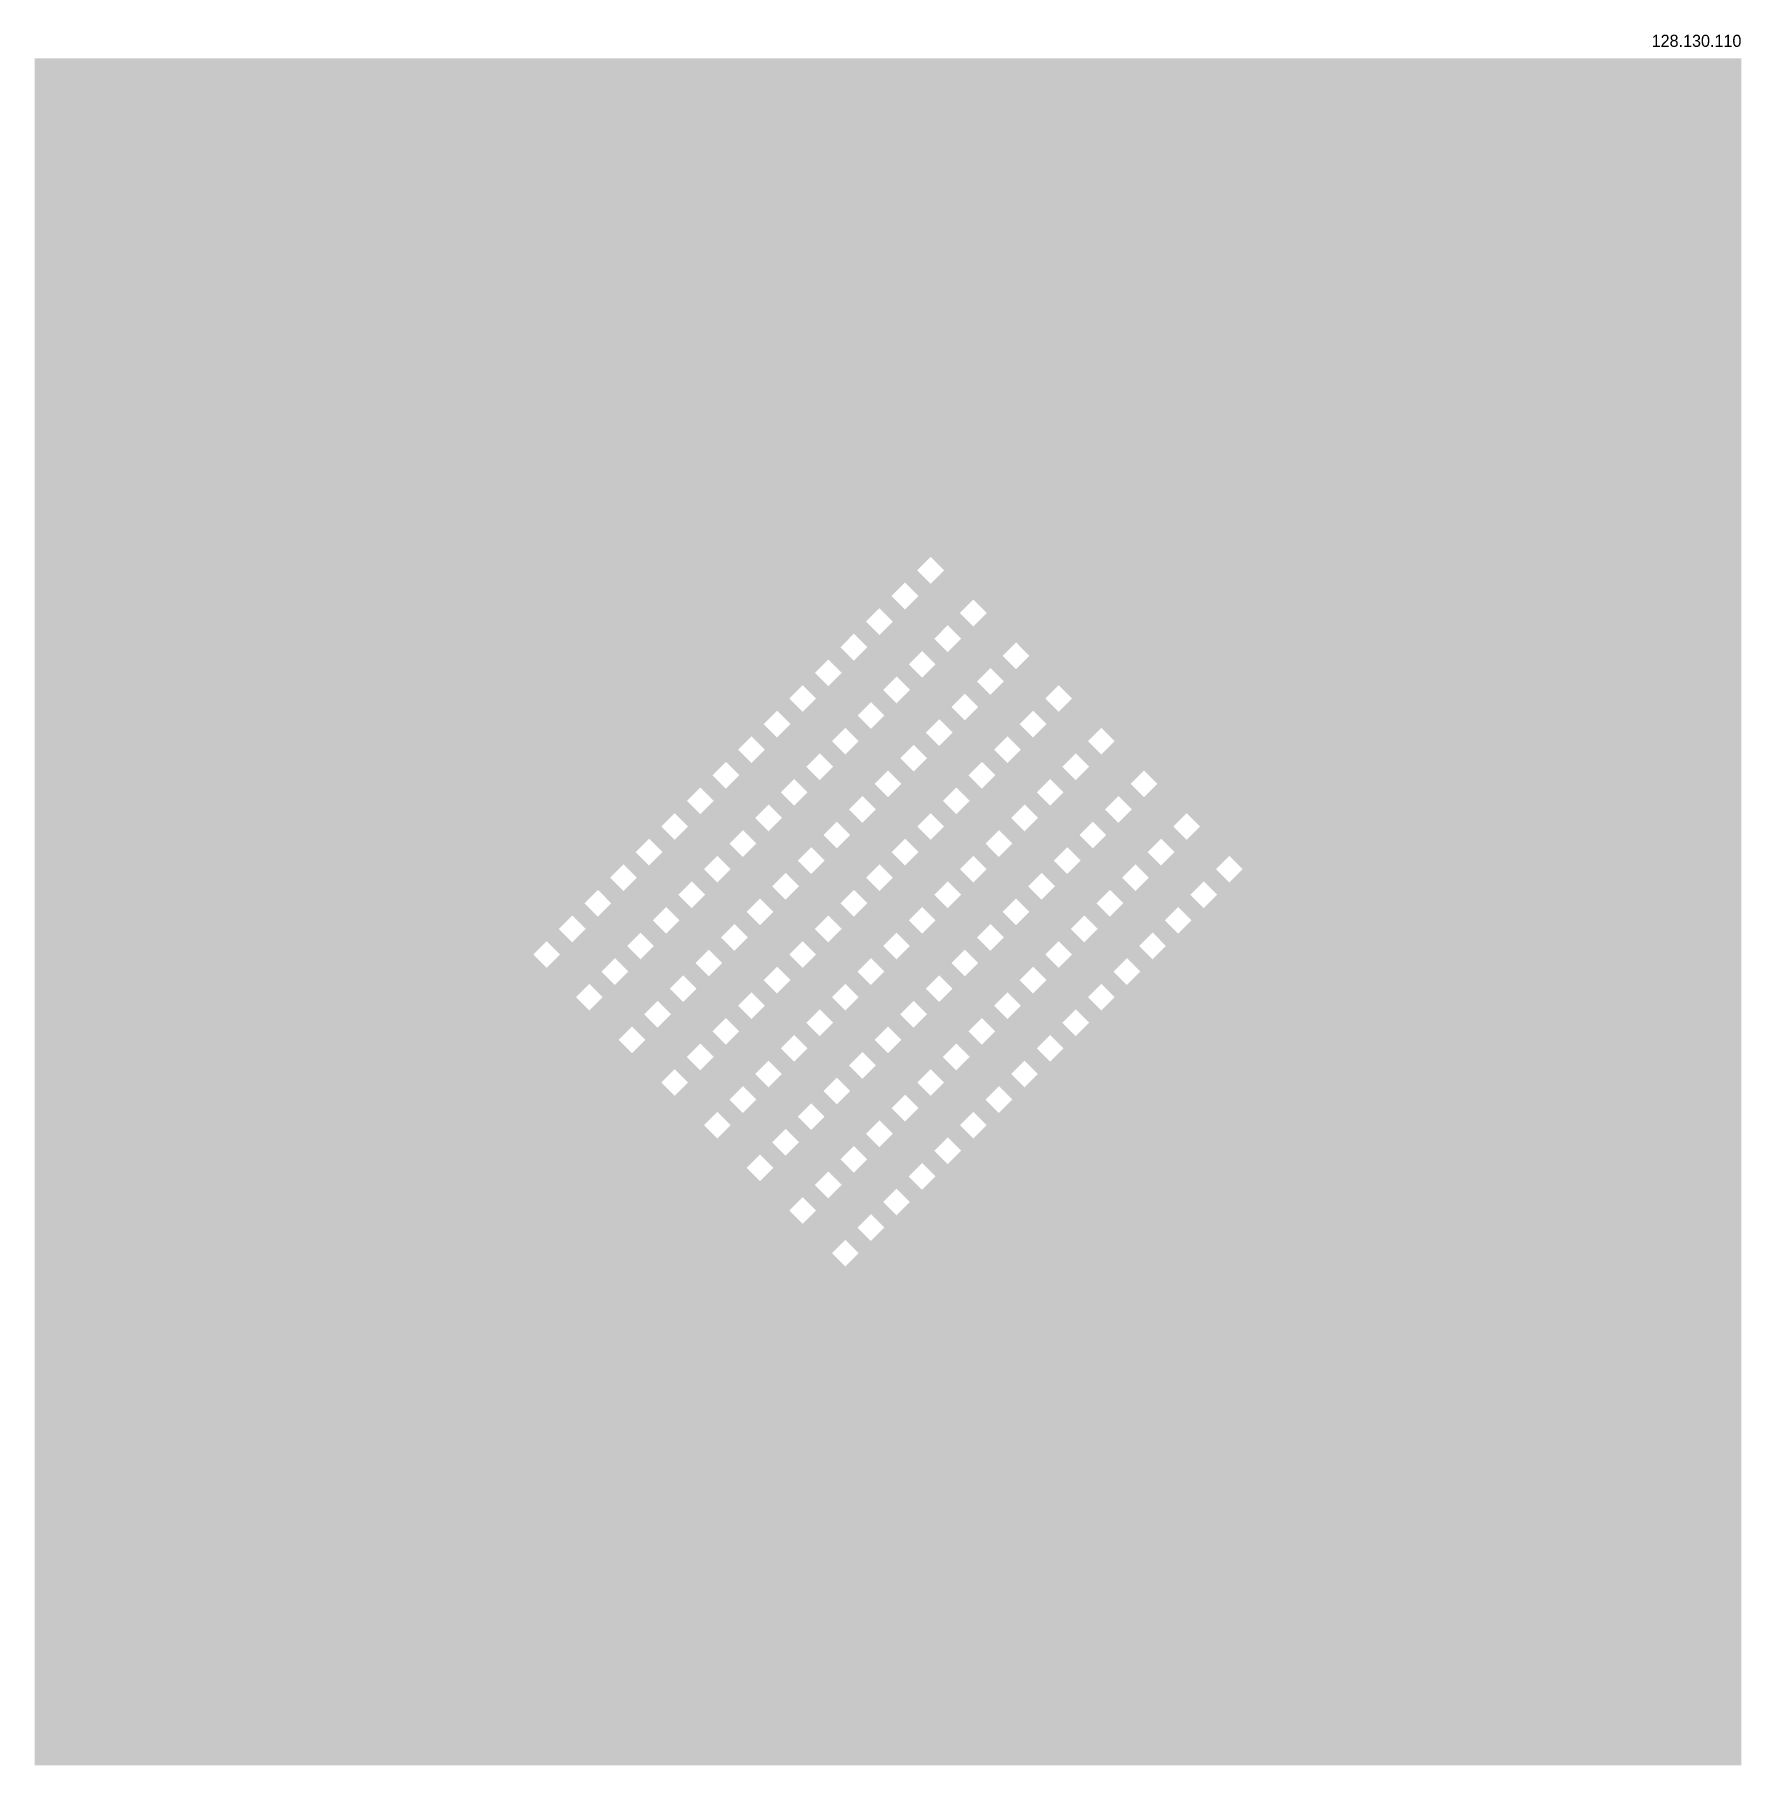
# Model space of a CAD drawing. Header units: inches. Extents: x -55000 to 163233, y -55008 to 54992.
# Drawn here: x 99328 to 109228, y -2370 to 7667 of the extents above; entities that cross this region are included whole.
import ezdxf

# ---------------------------------------------------------------- set-up
doc = ezdxf.new("R2010")
doc.units = ezdxf.units.IN
doc.header["$MEASUREMENT"] = 0
doc.linetypes.add('ACAD_ISO07W100', pattern=[3, 0, -3])
doc.layers.get('0').update_dxf_attribs({"color": 20, "linetype": 'ACAD_ISO07W100'})
doc.styles.get("Standard").update_dxf_attribs({"font": 'arial.ttf'})

msp = doc.modelspace()

# ---------------------------------------------------------------- texts
at = {"insert": (109227.81254, 7665.54515), "char_height": 70, "attachment_point": 3}
msp.add_mtext_dynamic_manual_height_columns('{\\fCastellar|b0|i0|c0|p18;128.130.110}', width=243.9962625, gutter_width=1, heights=[0], dxfattribs=at)

# ---------------------------------------------------------------- hatches: boundary and pattern name
at = {"transparency": 33554483}
h = msp.add_hatch(color=256, dxfattribs=at)
h.dxf.hatch_style = 1
h.paths.add_polyline_path([(102446.40544, 2402.86355), (102368.62369, 2480.64529), (102446.40544, 2558.42704), (102524.18718, 2480.64529)], flags=16)
h.paths.add_polyline_path([(102594.89786, 2551.35597), (102517.11612, 2629.13772), (102594.89786, 2706.91946), (102672.67961, 2629.13772)], flags=16)
h.paths.add_polyline_path([(102545.40039, 2006.88375), (102467.61864, 2084.6655), (102545.40039, 2162.44724), (102623.18213, 2084.6655)], flags=16)
h.paths.add_polyline_path([(102693.89281, 2155.37618), (102616.11106, 2233.15792), (102693.89281, 2310.93967), (102771.67456, 2233.15792)], flags=16)
h.paths.add_polyline_path([(102842.38523, 2303.8686), (102764.60349, 2381.65035), (102842.38523, 2459.43209), (102920.16698, 2381.65035)], flags=16)
h.paths.add_polyline_path([(102990.87766, 2452.36102), (102913.09591, 2530.14277), (102990.87766, 2607.92452), (103068.6594, 2530.14277)], flags=16)
h.paths.add_polyline_path([(102792.88776, 1759.39638), (102715.10601, 1837.17812), (102792.88776, 1914.95987), (102870.66951, 1837.17812)], flags=16)
h.paths.add_polyline_path([(102941.38018, 1907.8888), (102863.59844, 1985.67055), (102941.38018, 2063.45229), (103019.16193, 1985.67055)], flags=16)
h.paths.add_polyline_path([(103089.87261, 2056.38123), (103012.09086, 2134.16297), (103089.87261, 2211.94472), (103167.65435, 2134.16297)], flags=16)
h.paths.add_polyline_path([(103386.85746, 2353.36607), (103309.07571, 2431.14782), (103386.85746, 2508.92957), (103464.6392, 2431.14782)], flags=16)
h.paths.add_polyline_path([(103040.37513, 1511.909), (102962.59339, 1589.69075), (103040.37513, 1667.4725), (103118.15688, 1589.69075)], flags=16)
h.paths.add_polyline_path([(103188.86756, 1660.40143), (103111.08581, 1738.18317), (103188.86756, 1815.96492), (103266.6493, 1738.18317)], flags=16)
h.paths.add_polyline_path([(103337.35998, 1808.89385), (103259.57824, 1886.6756), (103337.35998, 1964.45734), (103415.14173, 1886.6756)], flags=16)
h.paths.add_polyline_path([(103485.85241, 1957.38628), (103408.07066, 2035.16802), (103485.85241, 2112.94977), (103563.63415, 2035.16802)], flags=16)
h.paths.add_polyline_path([(103634.34483, 2105.8787), (103556.56308, 2183.66045), (103634.34483, 2261.44219), (103712.12658, 2183.66045)], flags=16)
h.paths.add_polyline_path([(103782.83725, 2254.37112), (103705.05551, 2332.15287), (103782.83725, 2409.93462), (103860.619, 2332.15287)], flags=16)
h.paths.add_polyline_path([(103287.86251, 1264.42163), (103210.08076, 1342.20338), (103287.86251, 1419.98512), (103365.64425, 1342.20338)], flags=16)
h.paths.add_polyline_path([(103436.35493, 1412.91406), (103358.57318, 1490.6958), (103436.35493, 1568.47755), (103514.13668, 1490.6958)], flags=16)
h.paths.add_polyline_path([(103584.84735, 1561.40648), (103507.06561, 1639.18823), (103584.84735, 1716.96997), (103662.6291, 1639.18823)], flags=16)
h.paths.add_polyline_path([(103733.33978, 1709.8989), (103655.55803, 1787.68065), (103733.33978, 1865.4624), (103811.12152, 1787.68065)], flags=16)
h.paths.add_polyline_path([(103881.8322, 1858.39133), (103804.05046, 1936.17307), (103881.8322, 2013.95482), (103959.61395, 1936.17307)], flags=16)
h.paths.add_polyline_path([(104030.32463, 2006.88375), (103952.54288, 2084.6655), (104030.32463, 2162.44724), (104108.10637, 2084.6655)], flags=16)
h.paths.add_polyline_path([(103832.33473, 1313.91911), (103754.55298, 1391.70085), (103832.33473, 1469.4826), (103910.11647, 1391.70085)], flags=16)
h.paths.add_polyline_path([(103980.82715, 1462.41153), (103903.04541, 1540.19328), (103980.82715, 1617.97502), (104058.6089, 1540.19328)], flags=16)
h.paths.add_polyline_path([(104129.31958, 1610.90395), (104051.53783, 1688.6857), (104129.31958, 1766.46745), (104207.10132, 1688.6857)], flags=16)
h.paths.add_polyline_path([(103683.8423, 1165.42668), (103606.06056, 1243.20843), (103683.8423, 1320.99017), (103761.62405, 1243.20843)], flags=16)
h.paths.add_polyline_path([(103238.36503, 2204.87365), (103160.58329, 2282.6554), (103238.36503, 2360.43714), (103316.14678, 2282.6554)], flags=16)
h.paths.add_polyline_path([(103139.37008, 2600.85345), (103061.58834, 2678.63519), (103139.37008, 2756.41694), (103217.15183, 2678.63519)], flags=16)
h.paths.add_polyline_path([(102743.39029, 2699.8484), (102665.60854, 2777.63014), (102743.39029, 2855.41189), (102821.17203, 2777.63014)], flags=16)
h.paths.add_polyline_path([(102891.88271, 2848.34082), (102814.10096, 2926.12257), (102891.88271, 3003.90431), (102969.66446, 2926.12257)], flags=16)
h.paths.add_polyline_path([(103287.86251, 2749.34587), (103210.08076, 2827.12762), (103287.86251, 2904.90936), (103365.64425, 2827.12762)], flags=16)
h.paths.add_polyline_path([(103535.34988, 2501.8585), (103457.56813, 2579.64024), (103535.34988, 2657.42199), (103613.13163, 2579.64024)], flags=16)
h.paths.add_polyline_path([(102297.91301, 2254.37112), (102220.13127, 2332.15287), (102297.91301, 2409.93462), (102375.69476, 2332.15287)], flags=16)
h.paths.add_polyline_path([(103535.34988, 1016.93426), (103457.56813, 1094.716), (103535.34988, 1172.49775), (103613.13163, 1094.716)], flags=16)
h.paths.add_polyline_path([(104277.812, 1759.39638), (104200.03025, 1837.17812), (104277.812, 1914.95987), (104355.59375, 1837.17812)], flags=16)
h.paths.add_polyline_path([(103040.37513, 2996.83324), (102962.59339, 3074.61499), (103040.37513, 3152.39674), (103118.15688, 3074.61499)], flags=16)
h.paths.add_polyline_path([(103782.83725, 769.44688), (103705.05551, 847.22863), (103782.83725, 925.01038), (103860.619, 847.22863)], flags=16)
h.paths.add_polyline_path([(103931.32968, 917.93931), (103853.54793, 995.72105), (103931.32968, 1073.5028), (104009.11142, 995.72105)], flags=16)
h.paths.add_polyline_path([(104079.8221, 1066.43173), (104002.04036, 1144.21348), (104079.8221, 1221.99522), (104157.60385, 1144.21348)], flags=16)
h.paths.add_polyline_path([(104228.31453, 1214.92416), (104150.53278, 1292.7059), (104228.31453, 1370.48765), (104306.09627, 1292.7059)], flags=16)
h.paths.add_polyline_path([(104376.80695, 1363.41658), (104299.0252, 1441.19833), (104376.80695, 1518.98007), (104454.5887, 1441.19833)], flags=16)
h.paths.add_polyline_path([(104525.29937, 1511.909), (104447.51763, 1589.69075), (104525.29937, 1667.4725), (104603.08112, 1589.69075)], flags=16)
h.paths.add_polyline_path([(104030.32463, 521.95951), (103952.54288, 599.74126), (104030.32463, 677.523), (104108.10637, 599.74126)], flags=16)
h.paths.add_polyline_path([(104178.81705, 670.45193), (104101.03531, 748.23368), (104178.81705, 826.01543), (104256.5988, 748.23368)], flags=16)
h.paths.add_polyline_path([(104327.30948, 818.94436), (104249.52773, 896.7261), (104327.30948, 974.50785), (104405.09122, 896.7261)], flags=16)
h.paths.add_polyline_path([(104475.8019, 967.43678), (104398.02015, 1045.21853), (104475.8019, 1123.00027), (104553.58365, 1045.21853)], flags=16)
h.paths.add_polyline_path([(104624.29432, 1115.92921), (104546.51258, 1193.71095), (104624.29432, 1271.4927), (104702.07607, 1193.71095)], flags=16)
h.paths.add_polyline_path([(104772.78675, 1264.42163), (104695.005, 1342.20338), (104772.78675, 1419.98512), (104850.56849, 1342.20338)], flags=16)
h.paths.add_polyline_path([(103188.86756, 3145.32567), (103111.08581, 3223.10741), (103188.86756, 3300.88916), (103266.6493, 3223.10741)], flags=16)
h.paths.add_polyline_path([(103337.35998, 3293.81809), (103259.57824, 3371.59984), (103337.35998, 3449.38158), (103415.14173, 3371.59984)], flags=16)
h.paths.add_polyline_path([(103485.85241, 3442.31052), (103408.07066, 3520.09226), (103485.85241, 3597.87401), (103563.63415, 3520.09226)], flags=16)
h.paths.add_polyline_path([(103634.34483, 3590.80294), (103556.56308, 3668.58469), (103634.34483, 3746.36643), (103712.12658, 3668.58469)], flags=16)
h.paths.add_polyline_path([(103782.83725, 3739.29537), (103705.05551, 3817.07711), (103782.83725, 3894.85886), (103860.619, 3817.07711)], flags=16)
h.paths.add_polyline_path([(103931.32968, 3887.78779), (103853.54793, 3965.56954), (103931.32968, 4043.35128), (104009.11142, 3965.56954)], flags=16)
h.paths.add_polyline_path([(104079.8221, 4036.28021), (104002.04036, 4114.06196), (104079.8221, 4191.84371), (104157.60385, 4114.06196)], flags=16)
h.paths.add_polyline_path([(104228.31453, 4184.77264), (104150.53278, 4262.55438), (104228.31453, 4340.33613), (104306.09627, 4262.55438)], flags=16)
h.paths.add_polyline_path([(104376.80695, 4333.26506), (104299.0252, 4411.04681), (104376.80695, 4488.82855), (104454.5887, 4411.04681)], flags=16)
h.paths.add_polyline_path([(103436.35493, 2897.8383), (103358.57318, 2975.62004), (103436.35493, 3053.40179), (103514.13668, 2975.62004)], flags=16)
h.paths.add_polyline_path([(103584.84735, 3046.33072), (103507.06561, 3124.11247), (103584.84735, 3201.89421), (103662.6291, 3124.11247)], flags=16)
h.paths.add_polyline_path([(103733.33978, 3194.82314), (103655.55803, 3272.60489), (103733.33978, 3350.38664), (103811.12152, 3272.60489)], flags=16)
h.paths.add_polyline_path([(103881.8322, 3343.31557), (103804.05046, 3421.09731), (103881.8322, 3498.87906), (103959.61395, 3421.09731)], flags=16)
h.paths.add_polyline_path([(104030.32463, 3491.80799), (103952.54288, 3569.58974), (104030.32463, 3647.37148), (104108.10637, 3569.58974)], flags=16)
h.paths.add_polyline_path([(104178.81705, 3640.30042), (104101.03531, 3718.08216), (104178.81705, 3795.86391), (104256.5988, 3718.08216)], flags=16)
h.paths.add_polyline_path([(104327.30948, 3788.79284), (104249.52773, 3866.57459), (104327.30948, 3944.35633), (104405.09122, 3866.57459)], flags=16)
h.paths.add_polyline_path([(104475.8019, 3937.28526), (104398.02015, 4015.06701), (104475.8019, 4092.84876), (104553.58365, 4015.06701)], flags=16)
h.paths.add_polyline_path([(104624.29432, 4085.77769), (104546.51258, 4163.55943), (104624.29432, 4241.34118), (104702.07607, 4163.55943)], flags=16)
h.paths.add_polyline_path([(103683.8423, 2650.35092), (103606.06056, 2728.13267), (103683.8423, 2805.91441), (103761.62405, 2728.13267)], flags=16)
h.paths.add_polyline_path([(103832.33473, 2798.84335), (103754.55298, 2876.62509), (103832.33473, 2954.40684), (103910.11647, 2876.62509)], flags=16)
h.paths.add_polyline_path([(103980.82715, 2947.33577), (103903.04541, 3025.11752), (103980.82715, 3102.89926), (104058.6089, 3025.11752)], flags=16)
h.paths.add_polyline_path([(104129.31958, 3095.82819), (104051.53783, 3173.60994), (104129.31958, 3251.39169), (104207.10132, 3173.60994)], flags=16)
h.paths.add_polyline_path([(104277.812, 3244.32062), (104200.03025, 3322.10236), (104277.812, 3399.88411), (104355.59375, 3322.10236)], flags=16)
h.paths.add_polyline_path([(104426.30442, 3392.81304), (104348.52268, 3470.59479), (104426.30442, 3548.37653), (104504.08617, 3470.59479)], flags=16)
h.paths.add_polyline_path([(104574.79685, 3541.30547), (104497.0151, 3619.08721), (104574.79685, 3696.86896), (104652.57859, 3619.08721)], flags=16)
h.paths.add_polyline_path([(104723.28927, 3689.79789), (104645.50753, 3767.57964), (104723.28927, 3845.36138), (104801.07102, 3767.57964)], flags=16)
h.paths.add_polyline_path([(104871.7817, 3838.29031), (104793.99995, 3916.07206), (104871.7817, 3993.85381), (104949.56344, 3916.07206)], flags=16)
h.paths.add_polyline_path([(105020.27412, 3986.78274), (104942.49237, 4064.56448), (105020.27412, 4142.34623), (105098.05587, 4064.56448)], flags=16)
h.paths.add_polyline_path([(103931.32968, 2402.86355), (103853.54793, 2480.64529), (103931.32968, 2558.42704), (104009.11142, 2480.64529)], flags=16)
h.paths.add_polyline_path([(104079.8221, 2551.35597), (104002.04036, 2629.13772), (104079.8221, 2706.91946), (104157.60385, 2629.13772)], flags=16)
h.paths.add_polyline_path([(104228.31453, 2699.8484), (104150.53278, 2777.63014), (104228.31453, 2855.41189), (104306.09627, 2777.63014)], flags=16)
h.paths.add_polyline_path([(104376.80695, 2848.34082), (104299.0252, 2926.12257), (104376.80695, 3003.90431), (104454.5887, 2926.12257)], flags=16)
h.paths.add_polyline_path([(104525.29937, 2996.83324), (104447.51763, 3074.61499), (104525.29937, 3152.39674), (104603.08112, 3074.61499)], flags=16)
h.paths.add_polyline_path([(104673.7918, 3145.32567), (104596.01005, 3223.10741), (104673.7918, 3300.88916), (104751.57354, 3223.10741)], flags=16)
h.paths.add_polyline_path([(104822.28422, 3293.81809), (104744.50248, 3371.59984), (104822.28422, 3449.38158), (104900.06597, 3371.59984)], flags=16)
h.paths.add_polyline_path([(104970.77665, 3442.31052), (104892.9949, 3520.09226), (104970.77665, 3597.87401), (105048.55839, 3520.09226)], flags=16)
h.paths.add_polyline_path([(105119.26907, 3590.80294), (105041.48732, 3668.58469), (105119.26907, 3746.36643), (105197.05082, 3668.58469)], flags=16)
h.paths.add_polyline_path([(105267.76149, 3739.29537), (105189.97975, 3817.07711), (105267.76149, 3894.85886), (105345.54324, 3817.07711)], flags=16)
h.paths.add_polyline_path([(104178.81705, 2155.37618), (104101.03531, 2233.15792), (104178.81705, 2310.93967), (104256.5988, 2233.15792)], flags=16)
h.paths.add_polyline_path([(104327.30948, 2303.8686), (104249.52773, 2381.65035), (104327.30948, 2459.43209), (104405.09122, 2381.65035)], flags=16)
h.paths.add_polyline_path([(104475.8019, 2452.36102), (104398.02015, 2530.14277), (104475.8019, 2607.92452), (104553.58365, 2530.14277)], flags=16)
h.paths.add_polyline_path([(104624.29432, 2600.85345), (104546.51258, 2678.63519), (104624.29432, 2756.41694), (104702.07607, 2678.63519)], flags=16)
h.paths.add_polyline_path([(104772.78675, 2749.34587), (104695.005, 2827.12762), (104772.78675, 2904.90936), (104850.56849, 2827.12762)], flags=16)
h.paths.add_polyline_path([(104921.27917, 2897.8383), (104843.49743, 2975.62004), (104921.27917, 3053.40179), (104999.06092, 2975.62004)], flags=16)
h.paths.add_polyline_path([(105069.7716, 3046.33072), (104991.98985, 3124.11247), (105069.7716, 3201.89421), (105147.55334, 3124.11247)], flags=16)
h.paths.add_polyline_path([(105218.26402, 3194.82314), (105140.48227, 3272.60489), (105218.26402, 3350.38664), (105296.04577, 3272.60489)], flags=16)
h.paths.add_polyline_path([(105366.75644, 3343.31557), (105288.9747, 3421.09731), (105366.75644, 3498.87906), (105444.53819, 3421.09731)], flags=16)
h.paths.add_polyline_path([(105515.24887, 3491.80799), (105437.46712, 3569.58974), (105515.24887, 3647.37148), (105593.03061, 3569.58974)], flags=16)
h.paths.add_polyline_path([(104426.30442, 1907.8888), (104348.52268, 1985.67055), (104426.30442, 2063.45229), (104504.08617, 1985.67055)], flags=16)
h.paths.add_polyline_path([(104574.79685, 2056.38123), (104497.0151, 2134.16297), (104574.79685, 2211.94472), (104652.57859, 2134.16297)], flags=16)
h.paths.add_polyline_path([(104723.28927, 2204.87365), (104645.50753, 2282.6554), (104723.28927, 2360.43714), (104801.07102, 2282.6554)], flags=16)
h.paths.add_polyline_path([(104871.7817, 2353.36607), (104793.99995, 2431.14782), (104871.7817, 2508.92957), (104949.56344, 2431.14782)], flags=16)
h.paths.add_polyline_path([(105020.27412, 2501.8585), (104942.49237, 2579.64024), (105020.27412, 2657.42199), (105098.05587, 2579.64024)], flags=16)
h.paths.add_polyline_path([(105168.76654, 2650.35092), (105090.9848, 2728.13267), (105168.76654, 2805.91441), (105246.54829, 2728.13267)], flags=16)
h.paths.add_polyline_path([(105317.25897, 2798.84335), (105239.47722, 2876.62509), (105317.25897, 2954.40684), (105395.04071, 2876.62509)], flags=16)
h.paths.add_polyline_path([(105465.75139, 2947.33577), (105387.96965, 3025.11752), (105465.75139, 3102.89926), (105543.53314, 3025.11752)], flags=16)
h.paths.add_polyline_path([(105614.24382, 3095.82819), (105536.46207, 3173.60994), (105614.24382, 3251.39169), (105692.02556, 3173.60994)], flags=16)
h.paths.add_polyline_path([(105762.73624, 3244.32062), (105684.95449, 3322.10236), (105762.73624, 3399.88411), (105840.51799, 3322.10236)], flags=16)
h.paths.add_polyline_path([(104673.7918, 1660.40143), (104596.01005, 1738.18317), (104673.7918, 1815.96492), (104751.57354, 1738.18317)], flags=16)
h.paths.add_polyline_path([(104822.28422, 1808.89385), (104744.50248, 1886.6756), (104822.28422, 1964.45734), (104900.06597, 1886.6756)], flags=16)
h.paths.add_polyline_path([(104970.77665, 1957.38628), (104892.9949, 2035.16802), (104970.77665, 2112.94977), (105048.55839, 2035.16802)], flags=16)
h.paths.add_polyline_path([(105119.26907, 2105.8787), (105041.48732, 2183.66045), (105119.26907, 2261.44219), (105197.05082, 2183.66045)], flags=16)
h.paths.add_polyline_path([(105267.76149, 2254.37112), (105189.97975, 2332.15287), (105267.76149, 2409.93462), (105345.54324, 2332.15287)], flags=16)
h.paths.add_polyline_path([(105416.25392, 2402.86355), (105338.47217, 2480.64529), (105416.25392, 2558.42704), (105494.03566, 2480.64529)], flags=16)
h.paths.add_polyline_path([(105564.74634, 2551.35597), (105486.9646, 2629.13772), (105564.74634, 2706.91946), (105642.52809, 2629.13772)], flags=16)
h.paths.add_polyline_path([(105713.23877, 2699.8484), (105635.45702, 2777.63014), (105713.23877, 2855.41189), (105791.02051, 2777.63014)], flags=16)
h.paths.add_polyline_path([(105861.73119, 2848.34082), (105783.94944, 2926.12257), (105861.73119, 3003.90431), (105939.51294, 2926.12257)], flags=16)
h.paths.add_polyline_path([(106010.22361, 2996.83324), (105932.44187, 3074.61499), (106010.22361, 3152.39674), (106088.00536, 3074.61499)], flags=16)
h.paths.add_polyline_path([(104921.27917, 1412.91406), (104843.49743, 1490.6958), (104921.27917, 1568.47755), (104999.06092, 1490.6958)], flags=16)
h.paths.add_polyline_path([(105069.7716, 1561.40648), (104991.98985, 1639.18823), (105069.7716, 1716.96997), (105147.55334, 1639.18823)], flags=16)
h.paths.add_polyline_path([(105218.26402, 1709.8989), (105140.48227, 1787.68065), (105218.26402, 1865.4624), (105296.04577, 1787.68065)], flags=16)
h.paths.add_polyline_path([(105366.75644, 1858.39133), (105288.9747, 1936.17307), (105366.75644, 2013.95482), (105444.53819, 1936.17307)], flags=16)
h.paths.add_polyline_path([(105515.24887, 2006.88375), (105437.46712, 2084.6655), (105515.24887, 2162.44724), (105593.03061, 2084.6655)], flags=16)
h.paths.add_polyline_path([(105663.74129, 2155.37618), (105585.95955, 2233.15792), (105663.74129, 2310.93967), (105741.52304, 2233.15792)], flags=16)
h.paths.add_polyline_path([(105812.23372, 2303.8686), (105734.45197, 2381.65035), (105812.23372, 2459.43209), (105890.01546, 2381.65035)], flags=16)
h.paths.add_polyline_path([(105960.72614, 2452.36102), (105882.94439, 2530.14277), (105960.72614, 2607.92452), (106038.50789, 2530.14277)], flags=16)
h.paths.add_polyline_path([(106109.21856, 2600.85345), (106031.43682, 2678.63519), (106109.21856, 2756.41694), (106187.00031, 2678.63519)], flags=16)
h.paths.add_polyline_path([(106257.71099, 2749.34587), (106179.92924, 2827.12762), (106257.71099, 2904.90936), (106335.49273, 2827.12762)], flags=16)
h.paths.add_polyline_path([(104772.78675, 4234.27011), (104695.005, 4312.05186), (104772.78675, 4389.8336), (104850.56849, 4312.05186)], flags=16)
h.paths.add_polyline_path([(104525.29937, 4481.75749), (104447.51763, 4559.53923), (104525.29937, 4637.32098), (104603.08112, 4559.53923)], flags=16)
h.paths.add_polyline_path([(99327.81254, -2370.35982), (99327.81254, 7529.64018), (109227.81254, 7529.64018), (109227.81254, -2370.35982)])

msp.set_redraw_order([(e.dxf.handle, doc.entitydb.next_handle()) for e in msp.query("TEXT MTEXT ATTDEF DIMENSION ARC_DIMENSION")])  # texts and dimensions are drawn at this point

doc.saveas('drawing.dxf')
